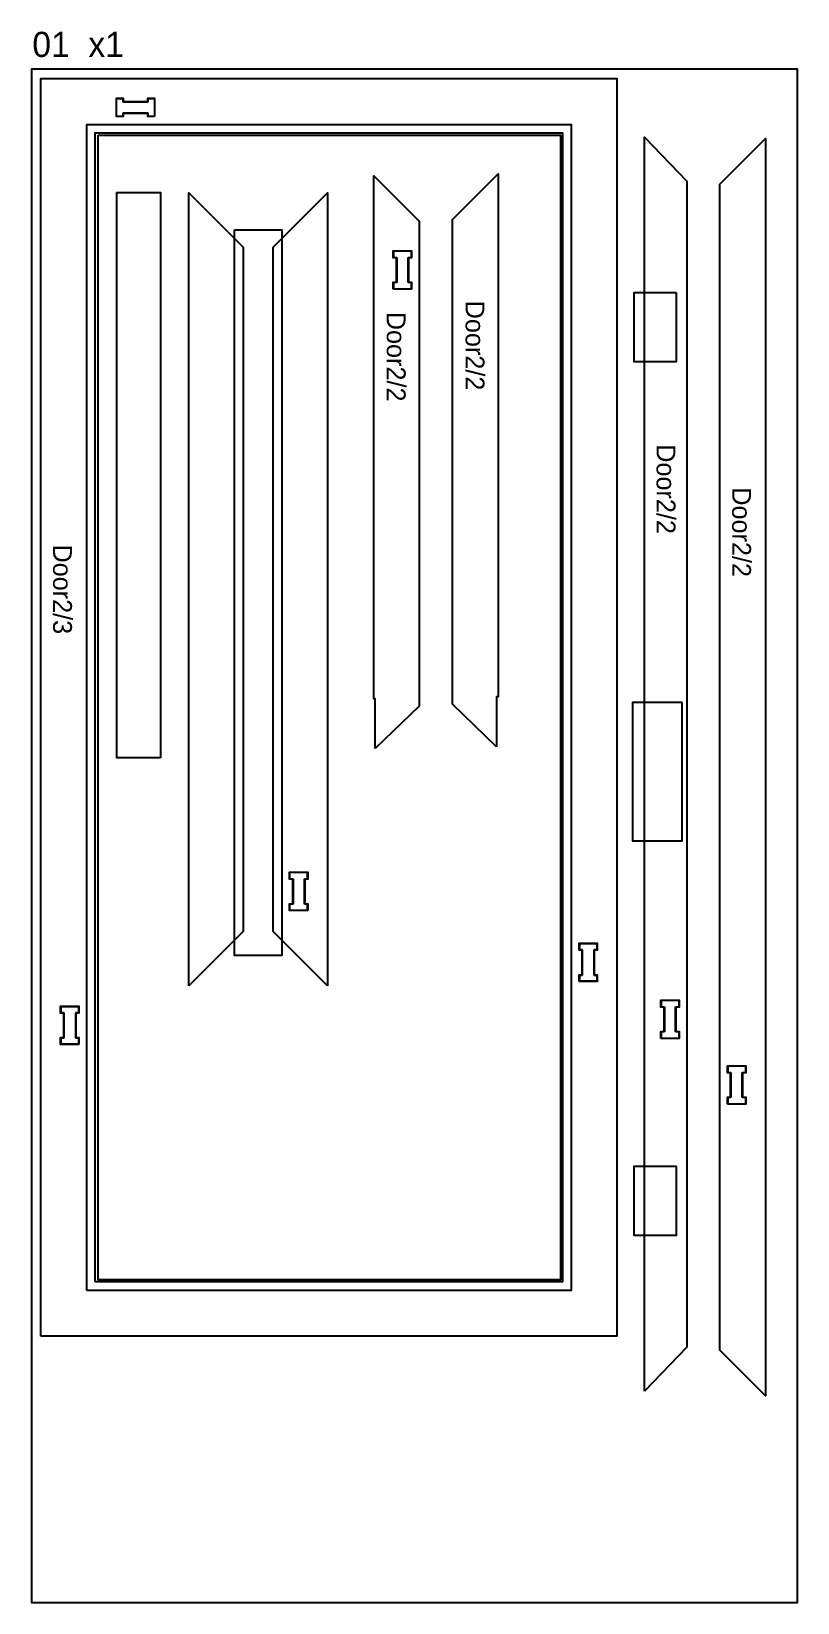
# Model space of a CAD drawing. Header units: inches. Extents: x -19170 to 42346, y 18707 to 54393.
# Drawn here: x -18981 to -17761, y 24707 to 27206 of the extents above; entities that cross this region are included whole.
import ezdxf

# ---------------------------------------------------------------- set-up
doc = ezdxf.new("R2010")
doc.units = ezdxf.units.IN
doc.header["$MEASUREMENT"] = 0
for name, color, linetype in [('00_SHEET_BirchPlywood_2440x1220x18', 74, 'CONTINUOUS'), ('1_3mmTOOL_2mmDEEP_CENTRE', 2, 'CONTINUOUS'), ('2_ROUT_7mmDEEP', 6, 'CONTINUOUS'), ('3__ROUT15mmDEEP', 30, 'CONTINUOUS'), ('4_6mmTOOL_CUTTHROUGH_INSIDE', 4, 'CONTINUOUS'), ('5_6mmTOOL_CUTTHROUGH_OUTSIDE', 5, 'CONTINUOUS')]:
    doc.layers.add(name, color=color, linetype=linetype)

msp = doc.modelspace()

# ---------------------------------------------------------------- texts
at = {"layer": '00_SHEET_BirchPlywood_2440x1220x18', "insert": (-18979.7, 27205.8), "char_height": 40, "attachment_point": 1}
msp.add_mtext_dynamic_manual_height_columns('01  x1', width=871.788, gutter_width=200, heights=[0], dxfattribs=at)
at = {"layer": '1_3mmTOOL_2mmDEEP_CENTRE', "char_height": 30, "attachment_point": 1, "rotation": 270}
for s, insert in [('\\A1;{\\W5.55819; }Door2/2', (-18259.9, 26840)), ('\\A1;{\\W5.55819; }Door2/2', (-18385.4, 26822.3)), ('\\A1;{\\W5.55819; }Door2/2', (-17955.8, 26611.6)), ('\\A1;{\\W5.55819; }Door2/2', (-17835.4, 26543.1)), ('\\A1;{\\W5.55819; }Door2/3', (-18916.7, 26452.1))]:
    msp.add_mtext_dynamic_manual_height_columns(s, width=533.492, gutter_width=200, heights=[0], dxfattribs=dict(at, insert=insert))

# ---------------------------------------------------------------- linework, layer by layer
at = {"layer": '00_SHEET_BirchPlywood_2440x1220x18'}
msp.add_lwpolyline([(-18981.2, 27146.6), (-18981.2, 24706.6), (-17761.2, 24706.6), (-17761.2, 27146.6)], close=True, dxfattribs=at)
at = {"layer": '2_ROUT_7mmDEEP'}
for p, q in [((-18845.5, 27071.6), (-18845.5, 27099.6)), ((-18845.5, 27099.6), (-18835.5, 27099.6)), ((-18835.5, 27099.6), (-18835.5, 27094.6)), ((-18795.5, 27094.6), (-18795.5, 27099.6)), ((-18795.5, 27099.6), (-18785.5, 27099.6)), ((-18785.5, 27099.6), (-18785.5, 27071.6)), ((-18835.5, 27094.6), (-18795.5, 27094.6)), ((-18835.5, 27076.6), (-18835.5, 27071.6)), ((-18795.5, 27076.6), (-18835.5, 27076.6)), ((-18795.5, 27071.6), (-18795.5, 27076.6)), ((-18845.5, 27071.6), (-18835.5, 27071.6)), ((-18795.5, 27071.6), (-18785.5, 27071.6)), ((-18108.7, 25755.1), (-18080.7, 25755.1)), ((-18108.7, 25755.1), (-18108.7, 25745.1)), ((-18080.7, 25755.1), (-18080.7, 25745.1)), ((-18103.7, 25745.1), (-18108.7, 25745.1)), ((-18103.7, 25705.1), (-18103.7, 25745.1)), ((-18080.7, 25745.1), (-18085.7, 25745.1)), ((-18085.7, 25745.1), (-18085.7, 25705.1)), ((-18108.7, 25705.1), (-18103.7, 25705.1)), ((-18108.7, 25705.1), (-18108.7, 25695.1)), ((-18085.7, 25705.1), (-18080.7, 25705.1)), ((-18080.7, 25705.1), (-18080.7, 25695.1)), ((-18080.7, 25695.1), (-18108.7, 25695.1)), ((-18934.2, 25655.1), (-18934.2, 25645.1)), ((-18934.2, 25655.1), (-18906.2, 25655.1)), ((-18906.2, 25655.1), (-18906.2, 25645.1)), ((-18929.2, 25645.1), (-18934.2, 25645.1)), ((-18929.2, 25605.1), (-18929.2, 25645.1)), ((-18911.2, 25645.1), (-18911.2, 25605.1)), ((-18906.2, 25645.1), (-18911.2, 25645.1)), ((-18934.2, 25605.1), (-18934.2, 25595.1)), ((-18934.2, 25605.1), (-18929.2, 25605.1)), ((-18911.2, 25605.1), (-18906.2, 25605.1)), ((-18906.2, 25605.1), (-18906.2, 25595.1)), ((-18906.2, 25595.1), (-18934.2, 25595.1))]:
    msp.add_line(p, q, dxfattribs=at)
for points in [[(-18785, 27071.1), (-18796, 27071.1), (-18796, 27076.1), (-18835, 27076.1), (-18835, 27071.1), (-18846, 27071.1), (-18846, 27100.1), (-18835, 27100.1), (-18835, 27095.1), (-18796, 27095.1), (-18796, 27100.1), (-18785, 27100.1)], [(-18893.2, 25203.3), (-18893.2, 27058.6), (-18121.7, 27058.6), (-18121.7, 25203.3)], [(-18875.1, 27041.3), (-18139, 27041.3), (-18139, 25220.2), (-18875.1, 25220.2)], [(-18657.6, 26890.5), (-18582.6, 26890.5), (-18582.6, 25736.2), (-18657.6, 25736.2)], [(-18541.1, 25807.6), (-18570.1, 25807.6), (-18570.1, 25818.6), (-18565.1, 25818.6), (-18565.1, 25857.6), (-18570.1, 25857.6), (-18570.1, 25868.6), (-18541.1, 25868.6), (-18541.1, 25857.6), (-18546.1, 25857.6), (-18546.1, 25818.6), (-18541.1, 25818.6)], [(-18109.2, 25694.6), (-18109.2, 25705.6), (-18104.2, 25705.6), (-18104.2, 25744.6), (-18109.2, 25744.6), (-18109.2, 25755.6), (-18080.2, 25755.6), (-18080.2, 25744.6), (-18085.2, 25744.6), (-18085.2, 25705.6), (-18080.2, 25705.6), (-18080.2, 25694.6)], [(-18905.7, 25594.6), (-18934.7, 25594.6), (-18934.7, 25605.6), (-18929.7, 25605.6), (-18929.7, 25644.6), (-18934.7, 25644.6), (-18934.7, 25655.6), (-18905.7, 25655.6), (-18905.7, 25644.6), (-18910.7, 25644.6), (-18910.7, 25605.6), (-18905.7, 25605.6)]]:
    msp.add_lwpolyline(points, close=True, dxfattribs=at)
at = {"layer": '3__ROUT15mmDEEP'}
for points in [[(-17953.9, 26790.6), (-18022, 26790.6), (-18022, 26681.1), (-17953.9, 26681.1)], [(-17944.8, 26138.9), (-18024.3, 26138.9), (-18024.3, 25918.6), (-17944.8, 25918.6)], [(-17953.9, 25400.6), (-18022, 25400.6), (-18022, 25291.2), (-17953.9, 25291.2)]]:
    msp.add_lwpolyline(points, close=True, dxfattribs=at)
at = {"layer": '4_6mmTOOL_CUTTHROUGH_INSIDE'}
for p, q in [((-18404.5, 26856.8), (-18404.5, 26846.8)), ((-18376.5, 26856.8), (-18404.5, 26856.8)), ((-18376.5, 26856.8), (-18376.5, 26846.8)), ((-18404.5, 26846.8), (-18399.5, 26846.8)), ((-18399.5, 26846.8), (-18399.5, 26806.8)), ((-18381.5, 26806.8), (-18381.5, 26846.8)), ((-18381.5, 26846.8), (-18376.5, 26846.8)), ((-18404.5, 26806.8), (-18404.5, 26796.8)), ((-18399.5, 26806.8), (-18404.5, 26806.8)), ((-18376.5, 26806.8), (-18381.5, 26806.8)), ((-18376.5, 26806.8), (-18376.5, 26796.8)), ((-18404.5, 26796.8), (-18376.5, 26796.8)), ((-18569.6, 25858.1), (-18569.6, 25868.1)), ((-18541.6, 25868.1), (-18569.6, 25868.1)), ((-18569.6, 25858.1), (-18564.6, 25858.1)), ((-18564.6, 25858.1), (-18564.6, 25818.1)), ((-18546.6, 25858.1), (-18541.6, 25858.1)), ((-18546.6, 25818.1), (-18546.6, 25858.1)), ((-18541.6, 25858.1), (-18541.6, 25868.1)), ((-18569.6, 25808.1), (-18569.6, 25818.1)), ((-18564.6, 25818.1), (-18569.6, 25818.1)), ((-18569.6, 25808.1), (-18541.6, 25808.1)), ((-18541.6, 25818.1), (-18546.6, 25818.1)), ((-18541.6, 25808.1), (-18541.6, 25818.1)), ((-17950.4, 25664.7), (-17978.4, 25664.7)), ((-17978.4, 25664.7), (-17978.4, 25654.7)), ((-17978.4, 25654.7), (-17973.4, 25654.7)), ((-17973.4, 25654.7), (-17973.4, 25614.7)), ((-17955.4, 25614.7), (-17955.4, 25654.7)), ((-17955.4, 25654.7), (-17950.4, 25654.7)), ((-17950.4, 25664.7), (-17950.4, 25654.7)), ((-17973.4, 25614.7), (-17978.4, 25614.7)), ((-17978.4, 25614.7), (-17978.4, 25604.7)), ((-17978.4, 25604.7), (-17950.4, 25604.7)), ((-17950.4, 25614.7), (-17955.4, 25614.7)), ((-17950.4, 25614.7), (-17950.4, 25604.7)), ((-17844.4, 25560), (-17872.4, 25560)), ((-17872.4, 25560), (-17872.4, 25550)), ((-17872.4, 25550), (-17867.4, 25550)), ((-17867.4, 25550), (-17867.4, 25510)), ((-17849.4, 25510), (-17849.4, 25550)), ((-17849.4, 25550), (-17844.4, 25550)), ((-17844.4, 25560), (-17844.4, 25550)), ((-17872.4, 25510), (-17872.4, 25500)), ((-17867.4, 25510), (-17872.4, 25510)), ((-17872.4, 25500), (-17844.4, 25500)), ((-17844.4, 25510), (-17849.4, 25510)), ((-17844.4, 25510), (-17844.4, 25500))]:
    msp.add_line(p, q, dxfattribs=at)
for points in [[(-18405, 26796.3), (-18405, 26807.3), (-18400, 26807.3), (-18400, 26846.3), (-18405, 26846.3), (-18405, 26857.3), (-18376, 26857.3), (-18376, 26846.3), (-18381, 26846.3), (-18381, 26807.3), (-18376, 26807.3), (-18376, 26796.3)], [(-17978.9, 25604.2), (-17978.9, 25615.2), (-17973.9, 25615.2), (-17973.9, 25654.2), (-17978.9, 25654.2), (-17978.9, 25665.2), (-17949.9, 25665.2), (-17949.9, 25654.2), (-17954.9, 25654.2), (-17954.9, 25615.2), (-17949.9, 25615.2), (-17949.9, 25604.2)], [(-17872.9, 25499.5), (-17872.9, 25510.5), (-17867.9, 25510.5), (-17867.9, 25549.5), (-17872.9, 25549.5), (-17872.9, 25560.5), (-17843.9, 25560.5), (-17843.9, 25549.5), (-17848.9, 25549.5), (-17848.9, 25510.5), (-17843.9, 25510.5), (-17843.9, 25499.5)]]:
    msp.add_lwpolyline(points, close=True, dxfattribs=at)
at = {"layer": '5_6mmTOOL_CUTTHROUGH_OUTSIDE'}
for points in [[(-17761.2, 27146.6), (-18981.2, 27146.6), (-18981.2, 24706.6), (-17761.2, 24706.6)], [(-18966, 25130.6), (-18966, 27131.4), (-18049, 27131.4), (-18049, 25130.6)], [(-18879.5, 25217.1), (-18879.5, 27044.9), (-18135.5, 27044.9), (-18135.5, 25217.1)], [(-18005.1, 25043.1), (-18005.1, 25290.6), (-18005.1, 25400.6), (-18005.1, 25918.6), (-18005.1, 26138.9), (-18005.1, 26680.6), (-18005.1, 26790.6), (-18005.1, 27038.1), (-17937.6, 26968.2), (-17937.6, 25113.1)], [(-17885.1, 25108.3), (-17885.1, 26963.4), (-17812.6, 27035.9), (-17812.6, 25035.8)], [(-18433.7, 26065.6), (-18433.7, 26144.8), (-18436.2, 26144.8), (-18436.2, 26976.9), (-18363.7, 26904.4), (-18363.7, 26133.1)], [(-18240.6, 26068.3), (-18310.6, 26135.8), (-18310.6, 26907.1), (-18238.1, 26979.6), (-18238.1, 26147.5), (-18240.6, 26147.5)], [(-18775.8, 26050.5), (-18845.3, 26050.5), (-18845.3, 26950), (-18775.8, 26950)], [(-18730.4, 25687.9), (-18730.4, 26949.7), (-18657.8, 26877.1), (-18643.9, 26863.2), (-18643.9, 25774.4), (-18657.8, 25760.5)], [(-18509.9, 25687.9), (-18582.4, 25760.5), (-18596.4, 25774.4), (-18596.4, 26863.2), (-18582.4, 26877.1), (-18509.9, 26949.7)]]:
    msp.add_lwpolyline(points, close=True, dxfattribs=at)

msp.set_redraw_order([(e.dxf.handle, doc.entitydb.next_handle()) for e in msp.query("TEXT MTEXT ATTDEF DIMENSION ARC_DIMENSION")])  # texts and dimensions are drawn at this point

doc.saveas('drawing.dxf')
